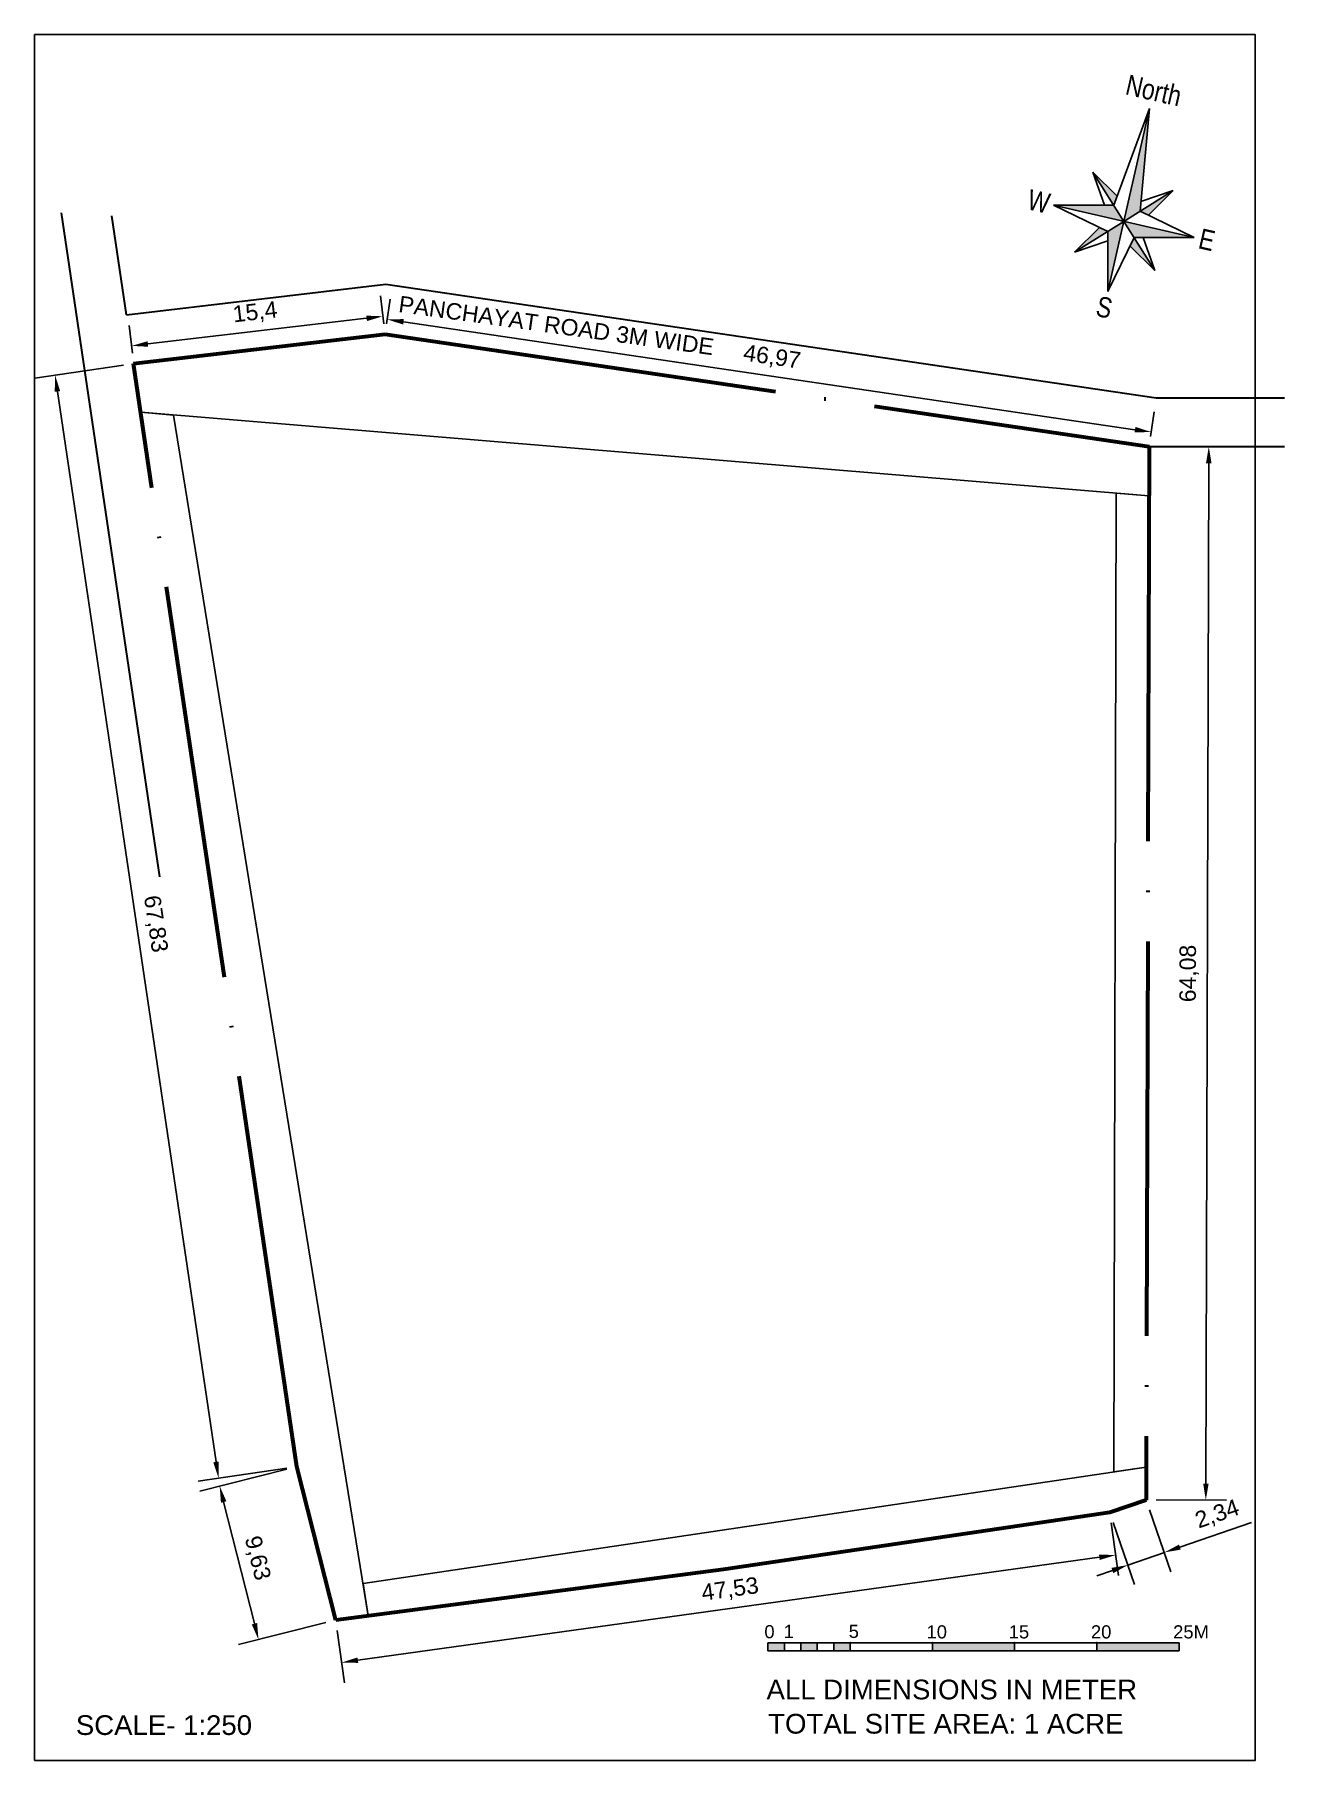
# Model space of a CAD drawing. Header units: metres. Extents: x -353 to 1688, y -477 to 135.
# Drawn here: x -62.5 to 13.6, y -20.3 to 84.7 of the extents above; entities that cross this region are included whole.
import ezdxf
from ezdxf.enums import TextEntityAlignment as Align

# ---------------------------------------------------------------- set-up
doc = ezdxf.new("R2010")
doc.units = ezdxf.units.M
doc.header["$MEASUREMENT"] = 0
doc.linetypes.add('ACAD_ISO04W100', pattern=[30, 24, -3, 0, -3])
doc.layers.add('ROAD', color=31, linetype='Continuous', lineweight=30)
doc.layers.add('SITE BOUNDARY', color=6, linetype='ACAD_ISO04W100', lineweight=60)
doc.styles.get("Standard").update_dxf_attribs({"font": 'arial.ttf'})
doc.styles.add('TEXTE 2', font='arial.ttf', dxfattribs={"width": 0.9, "height": 3.5})
doc.dimstyles.new('ISO-25', dxfattribs={"dimtxt": 2.5, "dimasz": 2.5, "dimexe": 1.25, "dimexo": 0.625, "dimtad": 1, "dimtxsty": 'Standard', "dimcen": 2.5, "dimadec": 0, "dimazin": 0, "dimtfac": 1, "dimtmove": 0, "dimatfit": 3, "dimfxl": 1, "dimarcsym": 0})

msp = doc.modelspace()

# ---------------------------------------------------------------- texts
at = {"insert": (-40.22742, 68.85922), "char_height": 1, "attachment_point": 1, "rotation": 352.1564422}
msp.add_mtext_dynamic_manual_height_columns('PANCHAYAT ROAD 3M WIDE', width=43.2431291, gutter_width=12.5, heights=[1.98973], dxfattribs=at)
at = {"attachment_point": 1}
for s, width, insert, char_height in [('0', 1.2178691, (-18.07037, -12.02146), 0.8), ('1', 1.2178691, (-16.89461, -12.00322), 0.8), ('5', 1.2178691, (-12.9409, -12.00211), 0.8), ('10', 1.2178691, (-8.20689, -12.03339), 0.8), ('15', 1.1051345, (-3.20689, -12.03339), 0.8), ('20', 1.2178691, (1.79311, -12.03339), 0.8), ('25M', 1.2178691, (6.79311, -12.03339), 0.8), ('ALL DIMENSIONS IN METER', 43.2431291, (-17.93764, -15.34015), 1.2), ('SCALE- 1:250 ', 43.2431291, (-59.94603, -17.50488), 1.2), ('TOTAL SITE AREA: 1 ACRE ', 43.2431291, (-17.83738, -17.42211), 1.2)]:
    msp.add_mtext_dynamic_manual_height_columns(s, width=width, gutter_width=12.5, heights=[0], dxfattribs=dict(at, insert=insert, char_height=char_height))

# ---------------------------------------------------------------- blocks, each defined once
blk = doc.blocks.new('*D1')
at = {"color": 0, "lineweight": -2, "transparency": 16777216}
for p, q in [((-41.21, 67.14), (-41.41, 68.84)), ((-55.57, 65.92), (-42.26, 67.48)), ((-56.51, 65.35), (-56.71, 67.04))]:
    blk.add_line(p, q, dxfattribs=at)
at = {"color": 0, "transparency": 16777216}
for points in [[(-42.28, 67.64), (-42.24, 67.31), (-41.27, 67.6)], [(-55.59, 66.08), (-55.55, 65.75), (-56.56, 65.8)]]:
    blk.add_solid(points, dxfattribs=at)
at = {"layer": 'Defpoints', "color": 0, "transparency": 16777216}
for p in [(-41.27, 67.6), (-41.14, 66.52), (-56.44, 64.73)]:
    blk.add_point(p, dxfattribs=at)
at = {"color": 0, "transparency": 16777216, "insert": (-49.04, 67.79), "char_height": 1, "attachment_point": 5, "rotation": 6.6977}
blk.add_mtext('15,4', dxfattribs=at)
blk = doc.blocks.new('*D2')
at = {"color": 0, "lineweight": -2, "transparency": 16777216}
for p, q in [((-41.05, 67.14), (-40.83, 68.65)), ((-40.02, 67.26), (4.47, 60.7)), ((5.42, 60.29), (5.64, 61.79))]:
    blk.add_line(p, q, dxfattribs=at)
at = {"color": 0, "transparency": 16777216}
for points in [[(-40, 67.43), (-40.04, 67.1), (-41.01, 67.41)], [(4.5, 60.87), (4.45, 60.54), (5.46, 60.56)]]:
    blk.add_solid(points, dxfattribs=at)
at = {"layer": 'Defpoints', "color": 0, "transparency": 16777216}
for p in [(-41.14, 66.52), (5.46, 60.56), (5.33, 59.67)]:
    blk.add_point(p, dxfattribs=at)
at = {"color": 0, "transparency": 16777216, "insert": (-17.61, 65.07), "char_height": 1, "attachment_point": 5, "rotation": 351.6142}
blk.add_mtext('46,97', dxfattribs=at)
blk = doc.blocks.new('*D3')
at = {"color": 0, "lineweight": -2, "transparency": 16777216}
for p, q in [((5.95, 59.67), (10.21, 59.66)), ((8.96, 58.66), (8.78, -3.42)), ((5.77, -4.41), (10.03, -4.43))]:
    blk.add_line(p, q, dxfattribs=at)
at = {"color": 0, "transparency": 16777216}
for points in [[(8.79, 58.66), (9.13, 58.66), (8.96, 59.66)], [(8.62, -3.42), (8.95, -3.42), (8.78, -4.42)]]:
    blk.add_solid(points, dxfattribs=at)
at = {"layer": 'Defpoints', "color": 0, "transparency": 16777216}
for p in [(5.33, 59.67), (5.15, -4.41), (8.78, -4.42)]:
    blk.add_point(p, dxfattribs=at)
at = {"color": 0, "transparency": 16777216, "insert": (7.77, 27.62), "char_height": 1, "attachment_point": 5, "rotation": 89.8385}
blk.add_mtext('64,08', dxfattribs=at)
blk = doc.blocks.new('*D4')
at = {"color": 0, "lineweight": -2, "transparency": 16777216}
for p, q in [((3.02, -5.8), (3.47, -9)), ((-42.79, -14.16), (2.31, -7.89)), ((-44.06, -12.34), (-43.61, -15.54))]:
    blk.add_line(p, q, dxfattribs=at)
at = {"color": 0, "transparency": 16777216}
for points in [[(2.28, -7.73), (2.33, -8.06), (3.3, -7.76)], [(-42.82, -13.99), (-42.77, -14.32), (-43.78, -14.3)]]:
    blk.add_solid(points, dxfattribs=at)
at = {"layer": 'Defpoints', "color": 0, "transparency": 16777216}
for p in [(2.94, -5.18), (3.3, -7.76), (-44.14, -11.72)]:
    blk.add_point(p, dxfattribs=at)
at = {"color": 0, "transparency": 16777216, "insert": (-20.15, -9.9), "char_height": 1, "attachment_point": 5, "rotation": 7.908}
blk.add_mtext('47,53', dxfattribs=at)
blk = doc.blocks.new('*D5')
at = {"color": 0, "lineweight": -2, "transparency": 16777216}
for p, q in [((5.35, -5), (6.66, -8.79)), ((3.14, -5.77), (4.45, -9.55)), ((7.2, -7.28), (11.56, -5.77)), ((4.04, -8.37), (6.26, -7.6)), ((3.1, -8.7), (2.15, -9.02))]:
    blk.add_line(p, q, dxfattribs=at)
at = {"color": 0, "transparency": 16777216}
for points in [[(7.15, -7.12), (7.25, -7.43), (6.26, -7.6)], [(3.04, -8.54), (3.15, -8.86), (4.04, -8.37)]]:
    blk.add_solid(points, dxfattribs=at)
at = {"layer": 'Defpoints', "color": 0, "transparency": 16777216}
for p in [(2.94, -5.18), (5.15, -4.41), (6.26, -7.6)]:
    blk.add_point(p, dxfattribs=at)
at = {"color": 0, "transparency": 16777216, "insert": (9.49, -5.32), "char_height": 1, "attachment_point": 5, "rotation": 19.1116}
blk.add_mtext('2,34', dxfattribs=at)
blk = doc.blocks.new('*D6')
at = {"color": 0, "lineweight": -2, "transparency": 16777216}
for p, q in [((-57.05, 64.63), (-62.44, 63.84)), ((-61.06, 63.03), (-51.42, -2.09)), ((-47.12, -2.47), (-52.51, -3.27))]:
    blk.add_line(p, q, dxfattribs=at)
at = {"color": 0, "transparency": 16777216}
for points in [[(-60.9, 63.05), (-61.23, 63.01), (-61.21, 64.02)], [(-51.26, -2.07), (-51.59, -2.12), (-51.27, -3.08)]]:
    blk.add_solid(points, dxfattribs=at)
at = {"layer": 'Defpoints', "color": 0, "transparency": 16777216}
for p in [(-56.44, 64.73), (-51.27, -3.08), (-46.5, -2.38)]:
    blk.add_point(p, dxfattribs=at)
at = {"color": 0, "transparency": 16777216, "insert": (-55.15, 30.63), "char_height": 1, "attachment_point": 5, "rotation": 278.42}
blk.add_mtext('67,83', dxfattribs=at)
blk = doc.blocks.new('*D7')
at = {"color": 0, "lineweight": -2, "transparency": 16777216}
for p, q in [((-47.11, -2.53), (-52.41, -3.87)), ((-50.96, -4.53), (-49.09, -11.93)), ((-44.75, -11.87), (-50.05, -13.21))]:
    blk.add_line(p, q, dxfattribs=at)
at = {"color": 0, "transparency": 16777216}
for points in [[(-50.79, -4.49), (-51.12, -4.58), (-51.2, -3.56)], [(-48.92, -11.89), (-49.25, -11.98), (-48.84, -12.9)]]:
    blk.add_solid(points, dxfattribs=at)
at = {"layer": 'Defpoints', "color": 0, "transparency": 16777216}
for p in [(-46.5, -2.38), (-44.14, -11.72), (-48.84, -12.9)]:
    blk.add_point(p, dxfattribs=at)
at = {"color": 0, "transparency": 16777216, "insert": (-48.95, -7.96), "char_height": 1, "attachment_point": 5, "rotation": 284.1774}
blk.add_mtext('9,63', dxfattribs=at)
blk = doc.blocks.new('A$C4BED01B8')
at = {"color": 7, "lineweight": -3, "ltscale": 7, "flags": 128}
for points in [[(1076.66, 43.49), (1071.11, 1.29), (1046.92, -4.26)], [(1076.66, 43.49), (1082.21, 1.29), (1106.39, -4.26)], [(1076.66, 43.49), (1076.66, -34)], [(1076.66, -4.26), (1059.69, 12.71)], [(1071.62, 5.23), (1059.69, 12.71)], [(1067.38, 0.43), (1059.69, 12.71)], [(1076.66, -4.26), (1093.63, 12.71)], [(1081.69, 5.23), (1093.63, 12.71)], [(1085.93, 0.43), (1093.63, 12.71)], [(1046.92, -4.26), (1106.39, -4.26)], [(1076.66, -34), (1071.11, -9.81), (1046.92, -4.26)], [(1046.92, -4.26), (1106.39, -4.26)], [(1076.66, -4.26), (1059.69, -21.23)], [(1076.66, -4.26), (1093.63, -21.23)], [(1076.66, -34), (1082.21, -9.81), (1106.39, -4.26)], [(1067.38, -8.96), (1059.69, -21.23)], [(1071.96, -13.54), (1059.69, -21.23)], [(1081.35, -13.54), (1093.63, -21.23)], [(1085.93, -8.96), (1093.63, -21.23)]]:
    blk.add_lwpolyline(points, dxfattribs=at)
at = {"color": 7, "lineweight": -3, "ltscale": 7}
for points in [[(1076.66, 43.49), (1076.66, -4.26), (1082.21, 1.29)], [(1071.11, 1.29), (1059.69, 12.71), (1071.62, 5.23)], [(1082.21, 1.29), (1093.63, 12.71), (1085.93, 0.43)], [(1076.66, -4.26), (1071.11, 1.29), (1046.92, -4.26)], [(1076.66, -4.26), (1071.11, -9.81), (1076.66, -34)], [(1076.66, -4.26), (1082.21, -9.81), (1106.39, -4.26)], [(1071.11, -9.81), (1067.38, -8.96), (1059.69, -21.23)], [(1082.21, -9.81), (1081.35, -13.54), (1093.63, -21.23)]]:
    blk.add_solid(points, dxfattribs=at)
at = {"color": 7, "lineweight": -3, "ltscale": 7, "style": 'TEXTE 2', "width": 0.8}
for s, p in [('North', (1076.66, 46.92)), ('S', (1076.66, -44.82))]:
    blk.add_text(s, height=8.4, dxfattribs=at).set_placement(p, align=Align.CENTER)
blk.add_text('W', height=8.4, dxfattribs=at).set_placement((1045.06, -8.25), align=Align.RIGHT)
blk.add_text('E', height=8.4, dxfattribs=at).set_placement((1108.58, -8.26))

# ---------------------------------------------------------------- dimensions: what is measured, and where the dimension line sits
for p1, p2, distance, override, picture, middle in [((-56.4352, 64.72598), (-41.1403, 66.52209), 1.08048, {"dimtxt": 1, "dimasz": 1, "dimgap": 0.5, "dimzin": 8, "dimtofl": 1}, '*D1', (-49.04217, 67.79058)), ((-41.1403, 66.52209), (5.32947, 59.67182), 0.89608, {"dimtxt": 1, "dimasz": 1, "dimgap": 0.5}, '*D2', (-17.61417, 65.07264)), ((-56.4352, 64.72598), (-46.50226, -2.37781), -4.82354, {"dimtxt": 1, "dimasz": 1, "dimgap": 0.5}, '*D6', (-55.15119, 30.62899)), ((5.32947, 59.67182), (5.14886, -4.41138), 3.63203, {"dimtxt": 1, "dimasz": 1, "dimgap": 0.5}, '*D3', (7.77023, 27.62309)), ((-46.50226, -2.37781), (-44.14295, -11.71717), -4.84623, {"dimtxt": 1, "dimasz": 1, "dimgap": 0.5}, '*D7', (-48.95381, -7.9648)), ((2.93811, -5.17743), (5.14886, -4.41138), -3.37892, {"dimtxt": 1, "dimasz": 1, "dimgap": 0.5}, '*D5', (9.49021, -5.31792))]:
    dim = msp.add_aligned_dim(p1=p1, p2=p2, distance=distance, dimstyle='ISO-25', override=override)
    dim.commit()
    dim.dimension.update_dxf_attribs({"geometry": picture, "text_midpoint": middle})
dim = msp.add_linear_dim(base=(3.29648, -7.7574), p1=(-44.14295, -11.71717), p2=(2.93811, -5.17743), angle=7.9079985, dimstyle='ISO-25', override={"dimtxt": 1, "dimasz": 1, "dimgap": 0.5})
dim.commit()
dim.dimension.update_dxf_attribs({"geometry": '*D4', "text_midpoint": (-19.99811, -10.99311), "dimtype": 161})

# ---------------------------------------------------------------- hatches: boundary and pattern name
h = msp.add_hatch(color=256)
h.dxf.hatch_style = 1
h.paths.add_polyline_path([(-16.84989, -13.59585), (-16.84989, -13.09585), (-17.84989, -13.09585), (-17.84989, -13.59585)])
h.paths.add_polyline_path([(-15.84989, -13.09585), (-15.84989, -13.59585), (-14.84989, -13.59585), (-14.84989, -13.09585)])
h.paths.add_polyline_path([(-13.84989, -13.09585), (-13.84989, -13.59585), (-12.84989, -13.59585), (-12.84989, -13.09585)])
h.paths.add_polyline_path([(-2.84989, -13.59585), (-2.84989, -13.09585), (-7.84989, -13.09585), (-7.84989, -13.59585)])
h.paths.add_polyline_path([(7.15011, -13.59585), (7.15011, -13.09585), (2.15011, -13.09585), (2.15011, -13.59585)])

# ---------------------------------------------------------------- linework, layer by layer
for p, q in [((-56.4352, 64.72598), (-55.99591, 61.75832)), ((5.32101, 56.67183), (-55.99591, 61.75832)), ((-55.99591, 61.75832), (-54.00276, 61.59298)), ((-55.99591, 61.75832), (-54.00276, 61.59298)), ((-55.99591, 61.75832), (-54.00276, 61.59298)), ((-42.15984, -11.45784), (-54.00276, 61.59298)), ((5.32947, 59.67182), (5.32101, 56.67183)), ((3.17619, -2.70511), (3.32786, 56.83717)), ((5.32101, 56.67183), (3.32786, 56.83717)), ((5.1545, -2.41139), (-42.4799, -9.48361)), ((5.1545, -2.41139), (3.17619, -2.70511)), ((5.14886, -4.41138), (5.1545, -2.41139)), ((-42.15984, -11.45784), (-42.4799, -9.48361)), ((-44.14295, -11.71717), (-42.15984, -11.45784)), ((-17.84989, -13.09585), (7.15011, -13.09585)), ((-17.84989, -13.59585), (-17.84989, -13.09585)), ((7.15011, -13.59585), (-17.84989, -13.59585)), ((-16.84989, -13.59585), (-16.84989, -13.09585)), ((-15.84989, -13.59585), (-15.84989, -13.09585)), ((-14.84989, -13.59585), (-14.84989, -13.09585)), ((-13.84989, -13.59585), (-13.84989, -13.09585)), ((-12.84989, -13.59585), (-12.84989, -13.09585)), ((-7.84989, -13.59585), (-7.84989, -13.09585)), ((-2.84989, -13.59585), (-2.84989, -13.09585)), ((2.15011, -13.59585), (2.15011, -13.09585)), ((7.15011, -13.09585), (7.15011, -13.59585))]:
    msp.add_line(p, q)
for p in [(-12.84989, -13.09585), (-12.84989, -13.09585), (-7.84989, -13.09585), (-7.84989, -13.09585), (-2.84989, -13.09585), (-2.84989, -13.09585), (2.15011, -13.09585), (2.15011, -13.09585)]:
    msp.add_point(p)
at = {"layer": 'Defpoints'}
msp.add_lwpolyline([(-62.46031, -20.25731), (-62.46031, 84.74269), (11.78969, 84.74269), (11.78969, -20.25731)], close=True, dxfattribs=at)
at = {"layer": 'ROAD'}
for p, q in [((-54.84657, 33.50582), (-60.8258, 73.89965)), ((-56.87468, 67.69499), (-57.76614, 73.71739)), ((-56.87468, 67.69499), (-41.09572, 69.54794)), ((-41.09572, 69.54794), (5.76698, 62.63975)), ((5.76698, 62.63975), (13.56406, 62.63975)), ((5.32938, 59.67184), (13.56406, 59.67184))]:
    msp.add_line(p, q, dxfattribs=at)
at = {"layer": 'SITE BOUNDARY'}
for p, q in [((-56.4352, 64.72598), (-41.1403, 66.52209)), ((-41.1403, 66.52209), (5.32947, 59.67182)), ((-46.50226, -2.37781), (-56.4352, 64.72598)), ((5.32947, 59.67182), (5.14886, -4.41138)), ((-44.14295, -11.71717), (-46.50226, -2.37781)), ((2.93811, -5.17743), (-20.55394, -8.63247)), ((5.14886, -4.41138), (2.93811, -5.17743)), ((-20.55394, -8.63247), (-44.14295, -11.71717))]:
    msp.add_line(p, q, dxfattribs=at)

# ---------------------------------------------------------------- block references
at = {"color": 1, "xscale": 0.1475114629051634, "yscale": 0.1475114629051634, "zscale": 2.950229257441826, "rotation": 347.1637373075022}
msp.add_blockref('A$C4BED01B8', (-150.91343, 109.27345), dxfattribs=at)

msp.set_redraw_order([(e.dxf.handle, doc.entitydb.next_handle()) for e in msp.query("TEXT MTEXT ATTDEF DIMENSION ARC_DIMENSION")])  # texts and dimensions are drawn at this point

doc.saveas('drawing.dxf')
